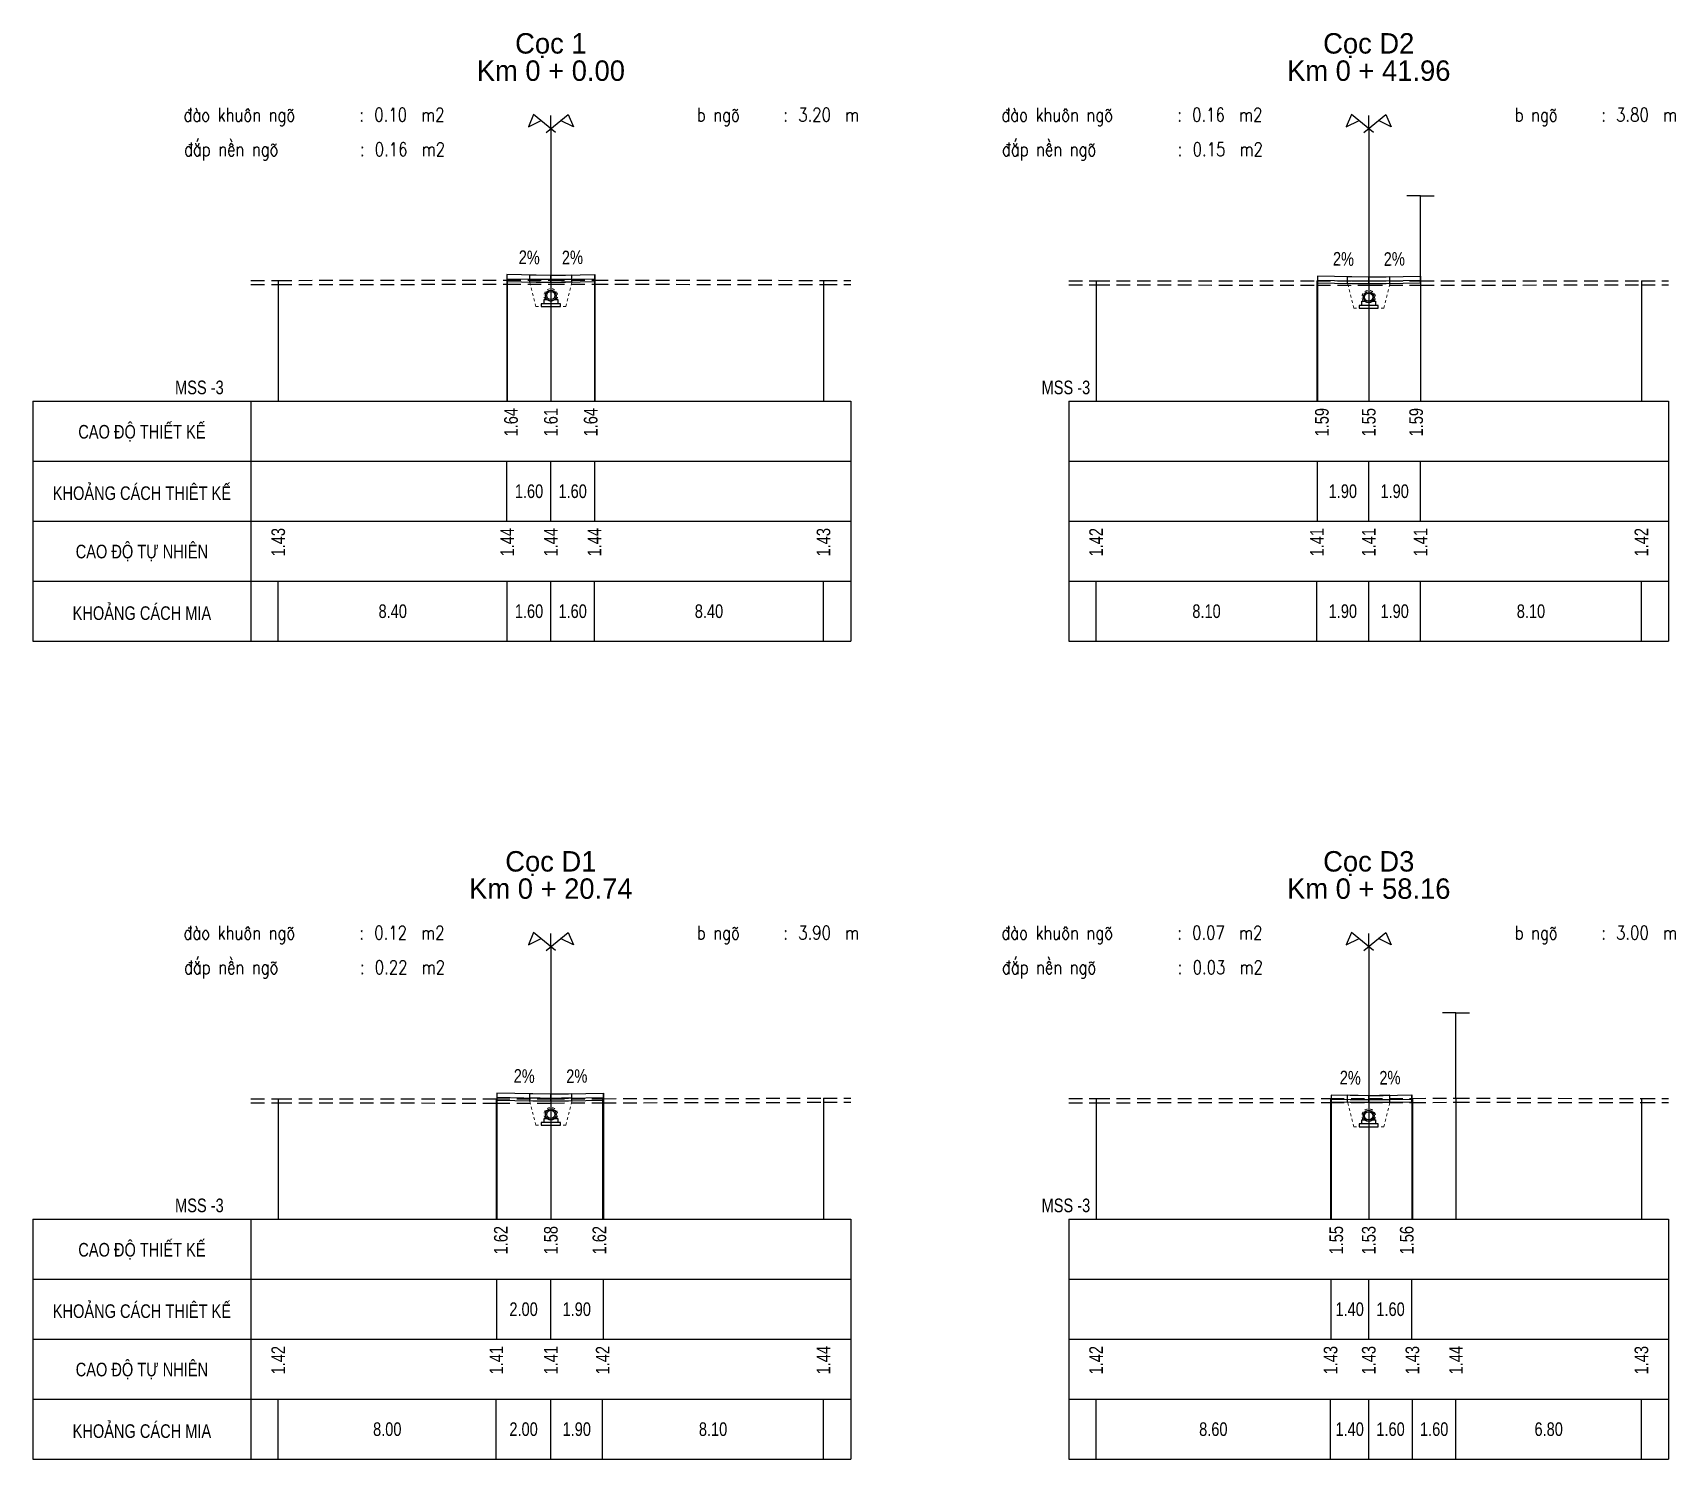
# Model space of a CAD drawing. Header units: inches. Extents: x -109 to 2427, y -500 to 702.
# Drawn here: x 2367.1 to 2427.3, y -68.5 to -16.2 of the extents above; entities that cross this region are included whole.
import ezdxf
from ezdxf.enums import TextEntityAlignment as Align

# ---------------------------------------------------------------- set-up
doc = ezdxf.new("R2010")
doc.units = ezdxf.units.IN
doc.header["$MEASUREMENT"] = 0
doc.linetypes.add('HIDDEN', pattern=[0.375, 0.25, -0.125])
for name, color, linetype in [('Bang TN tu nhien', 3, 'Continuous'), ('DAU_CO', 3, 'Continuous'), ('Dien thiet ke TN', 2, 'Continuous'), ('Duong dong trac ngang tu nhien', 9, 'Continuous'), ('KH_VAT', 8, 'Continuous'), ('Khuon duong1', 14, 'Continuous'), ('Mat duong PD 1', 1, 'Continuous'), ('Trac ngang tu nhien', 3, 'Continuous'), ('TracNgang', 7, 'Continuous')]:
    doc.layers.add(name, color=color, linetype=linetype)
for name, color, linetype, lineweight in [('LC MANH DUT', 35, 'HIDDEN', 5), ('LC Net thay', 7, 'Continuous', 25), ('LC Text1', 3, 'Continuous', 20)]:
    doc.layers.add(name, color=color, linetype=linetype, lineweight=lineweight)
doc.styles.add('BangTN', font='viet buddy.shx', dxfattribs={"width": 0.8})
doc.styles.add('LC 3', font='vnsimli.shx', dxfattribs={"width": 0.75})

msp = doc.modelspace()

# ---------------------------------------------------------------- texts
at = {"layer": 'Bang TN tu nhien', "color": 3, "style": 'BangTN', "width": 0.8}
for s, p in [('CAO ĐỘ THIẾT KẾ', (2371.097, -30.842)), ('KHOẢNG CÁCH THIÊT KẾ', (2371.097, -33.042)), ('CAO ĐỘ TỰ NHIÊN', (2371.097, -35.242)), ('KHOẢNG CÁCH MIA', (2371.097, -37.442)), ('CAO ĐỘ THIẾT KẾ', (2371.097, -60.842)), ('KHOẢNG CÁCH THIÊT KẾ', (2371.097, -63.042)), ('CAO ĐỘ TỰ NHIÊN', (2371.097, -65.242)), ('KHOẢNG CÁCH MIA', (2371.097, -67.442))]:
    msp.add_text(s, height=0.5, dxfattribs=at).set_placement(p, align=Align.MIDDLE)
at = {"layer": 'Dien thiet ke TN', "color": 2, "style": 'BangTN', "width": 0.8}
for rotation, p in [(358.85424, (2385.297, -24.866)), (1.14576, (2386.897, -24.866)), (358.85424, (2415.162, -24.923)), (1.14576, (2417.042, -24.923)), (358.85424, (2385.112, -54.892)), (1.14576, (2387.057, -54.893)), (358.85424, (2415.412, -54.952)), (1.14576, (2416.882, -54.95))]:
    msp.add_text('2%', height=0.5, rotation=rotation, dxfattribs=at).set_placement(p, align=Align.BOTTOM_CENTER)
at = {"layer": 'LC Text1', "color": 3, "style": 'BangTN'}
for s, p in [('Cọc 1', (2386.097, -16.992)), ('Cọc D2', (2416.097, -16.992)), ('Km 0 + 0.00', (2386.097, -17.992)), ('Km 0 + 41.96', (2416.097, -17.992)), ('Cọc D1', (2386.097, -46.992)), ('Cọc D3', (2416.097, -46.992)), ('Km 0 + 20.74', (2386.097, -47.992)), ('Km 0 + 58.16', (2416.097, -47.992))]:
    msp.add_text(s, height=0.75, dxfattribs=at).set_placement(p, align=Align.CENTER)
at = {"layer": 'LC Text1', "color": 3, "style": 'LC 3', "width": 0.8}
for s, height, p in [('®µo khu«n ngâ', 0.50002, (2372.622, -19.487)), (':', 0.5, (2379.072, -19.487)), ('0.10', 0.5, (2379.619, -19.487)), ('m2', 0.5, (2381.339, -19.487)), ('b ngâ', 0.5, (2391.451, -19.487)), (':', 0.5, (2394.624, -19.487)), ('3.20', 0.5, (2395.17, -19.487)), ('m', 0.5, (2396.89, -19.487)), ('®µo khu«n ngâ', 0.50002, (2402.622, -19.487)), (':', 0.5, (2409.072, -19.487)), ('0.16', 0.5, (2409.619, -19.487)), ('m2', 0.5, (2411.339, -19.487)), ('b ngâ', 0.5, (2421.451, -19.487)), (':', 0.5, (2424.624, -19.487)), ('3.80', 0.5, (2425.17, -19.487)), ('m', 0.5, (2426.89, -19.487)), ('®¾p nÒn ngâ', 0.50002, (2372.642, -20.75)), (':', 0.5, (2379.092, -20.75)), ('0.16', 0.5, (2379.639, -20.75)), ('m2', 0.5, (2381.359, -20.75)), ('®¾p nÒn ngâ', 0.50002, (2402.642, -20.75)), (':', 0.5, (2409.092, -20.75)), ('0.15', 0.5, (2409.639, -20.75)), ('m2', 0.5, (2411.359, -20.75)), ('®µo khu«n ngâ', 0.50002, (2372.622, -49.487)), (':', 0.5, (2379.072, -49.487)), ('0.12', 0.5, (2379.619, -49.487)), ('m2', 0.5, (2381.339, -49.487)), ('b ngâ', 0.5, (2391.451, -49.487)), (':', 0.5, (2394.624, -49.487)), ('3.90', 0.5, (2395.17, -49.487)), ('m', 0.5, (2396.89, -49.487)), ('®µo khu«n ngâ', 0.50002, (2402.622, -49.487)), (':', 0.5, (2409.072, -49.487)), ('0.07', 0.5, (2409.619, -49.487)), ('m2', 0.5, (2411.339, -49.487)), ('b ngâ', 0.5, (2421.451, -49.487)), (':', 0.5, (2424.624, -49.487)), ('3.00', 0.5, (2425.17, -49.487)), ('m', 0.5, (2426.89, -49.487)), ('®¾p nÒn ngâ', 0.50002, (2372.642, -50.75)), (':', 0.5, (2379.092, -50.75)), ('0.22', 0.5, (2379.639, -50.75)), ('m2', 0.5, (2381.359, -50.75)), ('®¾p nÒn ngâ', 0.50002, (2402.642, -50.75)), (':', 0.5, (2409.092, -50.75)), ('0.03', 0.5, (2409.639, -50.75)), ('m2', 0.5, (2411.359, -50.75))]:
    msp.add_text(s, height=height, rotation=359.99922, dxfattribs=at).set_placement(p)
at = {"layer": 'LC Text1', "color": 3, "char_height": 0.5, "style": 'BangTN'}
for insert, attachment_point in [((2374.097, -29.492), 9), ((2404.097, -29.492), 7), ((2374.097, -59.492), 9), ((2404.097, -59.492), 7)]:
    msp.add_mtext('MSS -3', dxfattribs=dict(at, insert=insert, attachment_point=attachment_point))
at = {"layer": 'TracNgang', "color": 2, "style": 'BangTN', "width": 0.8}
for s, p in [('1.64', (2384.635, -29.992)), ('1.61', (2386.097, -29.992)), ('1.64', (2387.558, -29.992)), ('1.59', (2414.378, -29.992)), ('1.55', (2416.097, -29.992)), ('1.59', (2417.836, -29.992)), ('1.62', (2384.262, -59.992)), ('1.58', (2386.097, -59.992)), ('1.62', (2387.876, -59.992)), ('1.55', (2414.904, -59.992)), ('1.53', (2416.097, -59.992)), ('1.56', (2417.491, -59.992))]:
    msp.add_text(s, height=0.5, rotation=90, dxfattribs=at).set_placement(p, align=Align.MIDDLE_RIGHT)
at = {"layer": 'TracNgang', "color": 3, "style": 'BangTN', "width": 0.8}
for s, p in [('1.60', (2385.297, -33.042)), ('1.60', (2386.897, -33.042)), ('1.90', (2415.147, -33.042)), ('1.90', (2417.047, -33.042)), ('8.40', (2380.297, -37.442)), ('1.60', (2385.297, -37.442)), ('1.60', (2386.897, -37.442)), ('8.40', (2391.897, -37.442)), ('8.10', (2410.147, -37.442)), ('1.90', (2415.147, -37.442)), ('1.90', (2417.047, -37.442)), ('8.10', (2422.047, -37.442)), ('2.00', (2385.097, -63.042)), ('1.90', (2387.047, -63.042)), ('1.40', (2415.397, -63.042)), ('1.60', (2416.897, -63.042)), ('8.00', (2380.097, -67.442)), ('2.00', (2385.097, -67.442)), ('1.90', (2387.047, -67.442)), ('8.10', (2392.047, -67.442)), ('8.60', (2410.397, -67.442)), ('1.40', (2415.397, -67.442)), ('1.60', (2416.897, -67.442)), ('1.60', (2418.497, -67.442)), ('6.80', (2422.697, -67.442))]:
    msp.add_text(s, height=0.5, dxfattribs=at).set_placement(p, align=Align.MIDDLE)
for s, p in [('1.43', (2376.097, -34.392)), ('1.44', (2384.497, -34.392)), ('1.44', (2386.097, -34.392)), ('1.44', (2387.697, -34.392)), ('1.43', (2396.097, -34.392)), ('1.42', (2406.097, -34.392)), ('1.41', (2414.197, -34.392)), ('1.41', (2416.097, -34.392)), ('1.41', (2417.997, -34.392)), ('1.42', (2426.097, -34.392)), ('1.42', (2376.097, -64.392)), ('1.41', (2384.097, -64.392)), ('1.41', (2386.097, -64.392)), ('1.42', (2387.997, -64.392)), ('1.44', (2396.097, -64.392)), ('1.42', (2406.097, -64.392)), ('1.43', (2414.697, -64.392)), ('1.43', (2416.097, -64.392)), ('1.43', (2417.697, -64.392)), ('1.44', (2419.297, -64.392)), ('1.43', (2426.097, -64.392))]:
    msp.add_text(s, height=0.5, rotation=90, dxfattribs=at).set_placement(p, align=Align.MIDDLE_RIGHT)

# ---------------------------------------------------------------- blocks, each defined once
blk = doc.blocks.new('CHIEUDUNGVAT12')
at = {"layer": 'KH_VAT', "color": 1}
for q in [(-2.5, 15.63), (2.5, 15.63)]:
    blk.add_line((0, 15.63), q, dxfattribs=at)
at = {"layer": 'KH_VAT', "color": 7}
blk.add_lwpolyline([(0, 0), (0, 15.63)], dxfattribs=at)
blk = doc.blocks.new('ChieuDungVat4.dwg')
at = {"layer": 'KH_VAT', "color": 1}
blk.add_blockref('CHIEUDUNGVAT12', (0, 0), dxfattribs=at)
blk = doc.blocks.new('CONG300')
at = {"layer": 'LC MANH DUT', "ltscale": 100}
for p, q in [((-550, -1134), (-775, -234)), ((550, -1134), (775, -234)), ((550, -1134), (-550, -1134))]:
    blk.add_line(p, q, dxfattribs=at)
blk.add_arc((0, -734), 250, 323.1301, 216.8699, dxfattribs=at)
at = {"layer": 'LC Net thay'}
for points in [[(-775, -234), (-775, 16)], [(775, 16), (0, 0), (-775, 16)], [(775, -234), (775, 16)], [(775, -134), (0, -150), (-775, -134)], [(775, -234), (0, -250), (-775, -234)]]:
    blk.add_lwpolyline(points, dxfattribs=at)
blk.add_lwpolyline([(350, -1134), (350, -1034), (-350, -1034), (-350, -1134)], close=True, dxfattribs=at)
blk.add_lwpolyline([(250, -894), (250, -1034), (0, -1034), (-250, -1034), (-250, -884), (-200, -884), (-150, -884, 0.333333), (150, -884), (200, -884), (250, -884), (250, -1034)], format="xyb", dxfattribs=at)
for radius in [200, 150]:
    blk.add_circle((0, -734), radius, dxfattribs=at)

# ---------------------------------------------------------------- linework, layer by layer
at = {"layer": 'Bang TN tu nhien', "color": 3}
for p, q in [((2386.097, -19.742), (2386.097, -29.742)), ((2416.097, -19.742), (2416.097, -29.742)), ((2367.097, -29.742), (2367.097, -38.542)), ((2367.097, -29.742), (2397.097, -29.742)), ((2375.097, -29.742), (2375.097, -38.542)), ((2397.097, -29.742), (2397.097, -38.542)), ((2405.097, -29.742), (2405.097, -38.542)), ((2405.097, -29.742), (2427.097, -29.742)), ((2427.097, -29.742), (2427.097, -38.542)), ((2367.097, -31.942), (2397.097, -31.942)), ((2405.097, -31.942), (2427.097, -31.942)), ((2367.097, -34.142), (2397.097, -34.142)), ((2405.097, -34.142), (2427.097, -34.142)), ((2367.097, -36.342), (2397.097, -36.342)), ((2405.097, -36.342), (2427.097, -36.342)), ((2367.097, -38.542), (2397.097, -38.542)), ((2405.097, -38.542), (2427.097, -38.542)), ((2386.097, -49.742), (2386.097, -59.742)), ((2416.097, -49.742), (2416.097, -59.742)), ((2367.097, -59.742), (2367.097, -68.542)), ((2367.097, -59.742), (2397.097, -59.742)), ((2375.097, -59.742), (2375.097, -68.542)), ((2397.097, -59.742), (2397.097, -68.542)), ((2405.097, -59.742), (2405.097, -68.542)), ((2405.097, -59.742), (2427.097, -59.742)), ((2427.097, -59.742), (2427.097, -68.542)), ((2367.097, -61.942), (2397.097, -61.942)), ((2405.097, -61.942), (2427.097, -61.942)), ((2367.097, -64.142), (2397.097, -64.142)), ((2405.097, -64.142), (2427.097, -64.142)), ((2367.097, -66.342), (2397.097, -66.342)), ((2405.097, -66.342), (2427.097, -66.342)), ((2367.097, -68.542), (2397.097, -68.542)), ((2405.097, -68.542), (2427.097, -68.542))]:
    msp.add_line(p, q, dxfattribs=at)
at = {"layer": 'DAU_CO', "linetype": 'Continuous'}
for p, q in [((2386.097, -19.742), (2386.097, -19.258)), ((2415.465, -19.226), (2415.271, -19.678)), ((2416.271, -19.885), (2415.465, -19.226)), ((2415.922, -19.885), (2416.728, -19.226)), ((2416.097, -19.742), (2416.097, -19.258)), ((2416.728, -19.226), (2416.923, -19.678)), ((2415.271, -19.678), (2415.741, -19.452)), ((2416.923, -19.678), (2416.452, -19.452)), ((2386.097, -49.742), (2386.097, -49.258)), ((2416.097, -49.742), (2416.097, -49.258))]:
    msp.add_line(p, q, dxfattribs=at)
for points in [[(2386.271, -19.885), (2385.465, -19.226), (2385.271, -19.678), (2385.741, -19.452)], [(2385.922, -19.885), (2386.728, -19.226), (2386.923, -19.678), (2386.452, -19.452)], [(2386.271, -49.885), (2385.465, -49.226), (2385.271, -49.678), (2385.741, -49.452)], [(2385.922, -49.885), (2386.728, -49.226), (2386.923, -49.678), (2386.452, -49.452)], [(2416.271, -49.885), (2415.465, -49.226), (2415.271, -49.678), (2415.741, -49.452)], [(2415.922, -49.885), (2416.728, -49.226), (2416.923, -49.678), (2416.452, -49.452)]]:
    msp.add_lwpolyline(points, dxfattribs=at)
at = {"layer": 'Dien thiet ke TN'}
for p, q in [((2384.487, -25.1), (2384.487, -29.742)), ((2384.487, -25.1), (2384.487, -29.742)), ((2384.487, -25.1), (2384.487, -29.742)), ((2384.487, -25.1), (2384.487, -29.742)), ((2384.487, -25.1), (2384.487, -29.742)), ((2386.097, -25.132), (2386.097, -29.742)), ((2386.097, -25.132), (2386.097, -29.742)), ((2387.707, -25.1), (2387.707, -29.742)), ((2387.707, -25.1), (2387.707, -29.742)), ((2387.707, -25.1), (2387.707, -29.742)), ((2387.707, -25.1), (2387.707, -29.742)), ((2387.707, -25.1), (2387.707, -29.742)), ((2414.217, -25.155), (2414.217, -29.742)), ((2414.217, -25.155), (2414.217, -29.742)), ((2414.217, -25.155), (2414.217, -29.742)), ((2414.217, -25.155), (2414.217, -29.742)), ((2414.217, -25.155), (2414.217, -29.742)), ((2416.097, -25.192), (2416.097, -29.742)), ((2416.097, -25.192), (2416.097, -29.742)), ((2417.997, -25.154), (2417.997, -29.742)), ((2417.997, -25.154), (2417.997, -29.742)), ((2417.997, -25.154), (2417.997, -29.742)), ((2417.997, -25.154), (2417.997, -29.742)), ((2417.997, -25.154), (2417.997, -29.742)), ((2384.117, -55.122), (2384.117, -59.742)), ((2384.117, -55.122), (2384.117, -59.742)), ((2384.117, -55.122), (2384.117, -59.742)), ((2384.117, -55.122), (2384.117, -59.742)), ((2384.117, -55.122), (2384.117, -59.742)), ((2386.097, -55.162), (2386.097, -59.742)), ((2386.097, -55.162), (2386.097, -59.742)), ((2388.027, -55.123), (2388.027, -59.742)), ((2388.027, -55.123), (2388.027, -59.742)), ((2388.027, -55.123), (2388.027, -59.742)), ((2388.027, -55.123), (2388.027, -59.742)), ((2388.027, -55.123), (2388.027, -59.742)), ((2414.717, -55.188), (2414.717, -59.742)), ((2414.717, -55.188), (2414.717, -59.742)), ((2414.717, -55.188), (2414.717, -59.742)), ((2414.717, -55.188), (2414.717, -59.742)), ((2414.717, -55.188), (2414.717, -59.742)), ((2416.097, -55.215), (2416.097, -59.742)), ((2416.097, -55.215), (2416.097, -59.742)), ((2417.677, -55.184), (2417.677, -59.742)), ((2417.677, -55.184), (2417.677, -59.742)), ((2417.677, -55.184), (2417.677, -59.742)), ((2417.677, -55.184), (2417.677, -59.742)), ((2417.677, -55.184), (2417.677, -59.742))]:
    msp.add_line(p, q, dxfattribs=at)
at = {"layer": 'Dien thiet ke TN', "color": 2}
for points in [[(2384.897, -24.858, 0, 0, 0), (2385.377, -24.868, 0.104, 0, 0), (2385.697, -24.874, 0, 0, 0)], [(2387.297, -24.858, 0, 0, 0), (2386.817, -24.868, 0.104, 0, 0), (2386.497, -24.874, 0, 0, 0)], [(2414.762, -24.915, 0, 0, 0), (2415.242, -24.925, 0.104, 0, 0), (2415.562, -24.931, 0, 0, 0)], [(2417.442, -24.915, 0, 0, 0), (2416.962, -24.925, 0.104, 0, 0), (2416.642, -24.931, 0, 0, 0)], [(2384.712, -54.884, 0, 0, 0), (2385.192, -54.894, 0.104, 0, 0), (2385.512, -54.9, 0, 0, 0)], [(2387.457, -54.885, 0, 0, 0), (2386.977, -54.894, 0.104, 0, 0), (2386.657, -54.901, 0, 0, 0)], [(2415.012, -54.944, 0, 0, 0), (2415.492, -54.953, 0.104, 0, 0), (2415.812, -54.96, 0, 0, 0)], [(2417.282, -54.942, 0, 0, 0), (2416.802, -54.951, 0.104, 0, 0), (2416.482, -54.958, 0, 0, 0)]]:
    msp.add_lwpolyline(points, format="xyseb", dxfattribs=at)
at = {"layer": 'Duong dong trac ngang tu nhien', "color": 8}
for p, q in [((2376.097, -25.309), (2376.097, -29.742)), ((2384.497, -25.302), (2384.497, -29.742)), ((2386.097, -25.302), (2386.097, -29.742)), ((2387.697, -25.302), (2387.697, -29.742)), ((2396.097, -25.309), (2396.097, -29.742)), ((2406.097, -25.326), (2406.097, -29.742)), ((2414.197, -25.332), (2414.197, -29.742)), ((2416.097, -25.332), (2416.097, -29.742)), ((2417.997, -25.332), (2417.997, -29.742)), ((2426.097, -25.326), (2426.097, -29.742)), ((2376.097, -55.326), (2376.097, -59.742)), ((2384.097, -55.332), (2384.097, -59.742)), ((2386.097, -55.332), (2386.097, -59.742)), ((2387.997, -55.322), (2387.997, -59.742)), ((2396.097, -55.304), (2396.097, -59.742)), ((2406.097, -55.319), (2406.097, -59.742)), ((2414.697, -55.312), (2414.697, -59.742)), ((2416.097, -55.312), (2416.097, -59.742)), ((2417.697, -55.312), (2417.697, -59.742)), ((2419.297, -55.302), (2419.297, -59.742)), ((2426.097, -55.314), (2426.097, -59.742))]:
    msp.add_line(p, q, dxfattribs=at)
at = {"layer": 'Khuon duong1', "color": 3}
for points in [[(2384.487, -25.1), (2384.487, -25.25), (2384.487, -25.35), (2386.097, -25.382), (2386.097, -25.282), (2386.097, -25.132)], [(2386.097, -25.132), (2386.097, -25.282), (2386.097, -25.382), (2387.707, -25.35), (2387.707, -25.25), (2387.707, -25.1)], [(2414.217, -25.155), (2414.217, -25.305), (2414.217, -25.405), (2416.097, -25.442), (2416.097, -25.342), (2416.097, -25.192)], [(2416.097, -25.192), (2416.097, -25.342), (2416.097, -25.442), (2417.997, -25.404), (2417.997, -25.304), (2417.997, -25.154)], [(2384.117, -55.122), (2384.117, -55.272), (2384.117, -55.372), (2386.097, -55.412), (2386.097, -55.312), (2386.097, -55.162)], [(2386.097, -55.162), (2386.097, -55.312), (2386.097, -55.412), (2388.027, -55.373), (2388.027, -55.273), (2388.027, -55.123)], [(2414.717, -55.188), (2414.717, -55.338), (2414.717, -55.438), (2416.097, -55.465), (2416.097, -55.365), (2416.097, -55.215)], [(2416.097, -55.215), (2416.097, -55.365), (2416.097, -55.465), (2417.677, -55.434), (2417.677, -55.334), (2417.677, -55.184)]]:
    msp.add_lwpolyline(points, dxfattribs=at)
at = {"layer": 'Khuon duong1', "color": 2}
for points in [[(2384.487, -25.25), (2386.097, -25.282)], [(2386.097, -25.282), (2387.707, -25.25)], [(2414.217, -25.305), (2416.097, -25.342)], [(2416.097, -25.342), (2417.997, -25.304)], [(2384.117, -55.272), (2386.097, -55.312)], [(2386.097, -55.312), (2388.027, -55.273)], [(2414.717, -55.338), (2416.097, -55.365)], [(2416.097, -55.365), (2417.677, -55.334)]]:
    msp.add_lwpolyline(points, dxfattribs=at)
at = {"layer": 'Mat duong PD 1'}
for points in [[(2386.097, -25.132), (2384.487, -25.1)], [(2386.097, -25.132), (2387.707, -25.1)], [(2416.097, -25.192), (2414.217, -25.155)], [(2416.097, -25.192), (2417.997, -25.154)], [(2386.097, -55.162), (2384.117, -55.122)], [(2386.097, -55.162), (2388.027, -55.123)], [(2416.097, -55.215), (2414.717, -55.188)], [(2416.097, -55.215), (2417.677, -55.184)]]:
    msp.add_lwpolyline(points, dxfattribs=at)
at = {"layer": 'Trac ngang tu nhien', "color": 4, "linetype": 'HIDDEN', "ltscale": 2}
for points in [[(2375.097, -25.309), (2376.097, -25.309), (2384.497, -25.302), (2386.097, -25.302), (2387.697, -25.302), (2396.097, -25.309), (2397.097, -25.309)], [(2375.097, -25.459), (2376.097, -25.459), (2384.497, -25.452), (2386.097, -25.452), (2387.697, -25.452), (2396.097, -25.459), (2397.097, -25.459)], [(2405.097, -25.325), (2406.097, -25.326), (2414.197, -25.332), (2416.097, -25.332), (2417.997, -25.332), (2426.097, -25.326), (2427.097, -25.325)], [(2405.097, -25.475), (2406.097, -25.476), (2414.197, -25.482), (2416.097, -25.482), (2417.997, -25.482), (2426.097, -25.476), (2427.097, -25.475)], [(2375.097, -55.325), (2376.097, -55.326), (2384.097, -55.332), (2386.097, -55.332), (2387.997, -55.322), (2396.097, -55.304), (2397.097, -55.302)], [(2405.097, -55.319), (2406.097, -55.319), (2414.697, -55.312), (2416.097, -55.312), (2417.697, -55.312), (2419.297, -55.302), (2426.097, -55.314), (2427.097, -55.316)], [(2375.097, -55.475), (2376.097, -55.476), (2384.097, -55.482), (2386.097, -55.482), (2387.997, -55.472), (2396.097, -55.454), (2397.097, -55.452)], [(2405.097, -55.469), (2406.097, -55.469), (2414.697, -55.462), (2416.097, -55.462), (2417.697, -55.462), (2419.297, -55.452), (2426.097, -55.464), (2427.097, -55.466)]]:
    msp.add_lwpolyline(points, dxfattribs=at)
at = {"layer": 'TracNgang', "color": 2}
for p, q in [((2384.487, -34.142), (2384.487, -31.942)), ((2386.097, -34.142), (2386.097, -31.942)), ((2387.707, -34.142), (2387.707, -31.942)), ((2414.217, -34.142), (2414.217, -31.942)), ((2416.097, -34.142), (2416.097, -31.942)), ((2417.997, -34.142), (2417.997, -31.942)), ((2384.117, -64.142), (2384.117, -61.942)), ((2386.097, -64.142), (2386.097, -61.942)), ((2388.027, -64.142), (2388.027, -61.942)), ((2414.717, -64.142), (2414.717, -61.942)), ((2416.097, -64.142), (2416.097, -61.942)), ((2417.677, -64.142), (2417.677, -61.942))]:
    msp.add_line(p, q, dxfattribs=at)
at = {"layer": 'TracNgang', "color": 3}
for p, q in [((2376.097, -38.542), (2376.097, -36.342)), ((2384.497, -38.542), (2384.497, -36.342)), ((2386.097, -38.542), (2386.097, -36.342)), ((2387.697, -38.542), (2387.697, -36.342)), ((2396.097, -38.542), (2396.097, -36.342)), ((2406.097, -38.542), (2406.097, -36.342)), ((2414.197, -38.542), (2414.197, -36.342)), ((2416.097, -38.542), (2416.097, -36.342)), ((2417.997, -38.542), (2417.997, -36.342)), ((2426.097, -38.542), (2426.097, -36.342)), ((2376.097, -68.542), (2376.097, -66.342)), ((2384.097, -68.542), (2384.097, -66.342)), ((2386.097, -68.542), (2386.097, -66.342)), ((2387.997, -68.542), (2387.997, -66.342)), ((2396.097, -68.542), (2396.097, -66.342)), ((2406.097, -68.542), (2406.097, -66.342)), ((2414.697, -68.542), (2414.697, -66.342)), ((2416.097, -68.542), (2416.097, -66.342)), ((2417.697, -68.542), (2417.697, -66.342)), ((2419.297, -68.542), (2419.297, -66.342)), ((2426.097, -68.542), (2426.097, -66.342))]:
    msp.add_line(p, q, dxfattribs=at)

# ---------------------------------------------------------------- block references
at = {"color": 3, "xscale": 0.2, "yscale": 0.2, "zscale": 0.2}
for p in [(2417.997, -25.332), (2419.297, -55.302)]:
    msp.add_blockref('ChieuDungVat4.dwg', p, dxfattribs=at)
at = {"layer": 'LC Net thay', "xscale": 0.001, "yscale": 0.001, "zscale": 0.001}
for p in [(2386.097, -25.132), (2416.097, -25.192), (2386.097, -55.162), (2416.097, -55.215)]:
    msp.add_blockref('CONG300', p, dxfattribs=at)

msp.set_redraw_order([(e.dxf.handle, doc.entitydb.next_handle()) for e in msp.query("TEXT MTEXT ATTDEF DIMENSION ARC_DIMENSION")])  # texts and dimensions are drawn at this point

doc.saveas('drawing.dxf')
